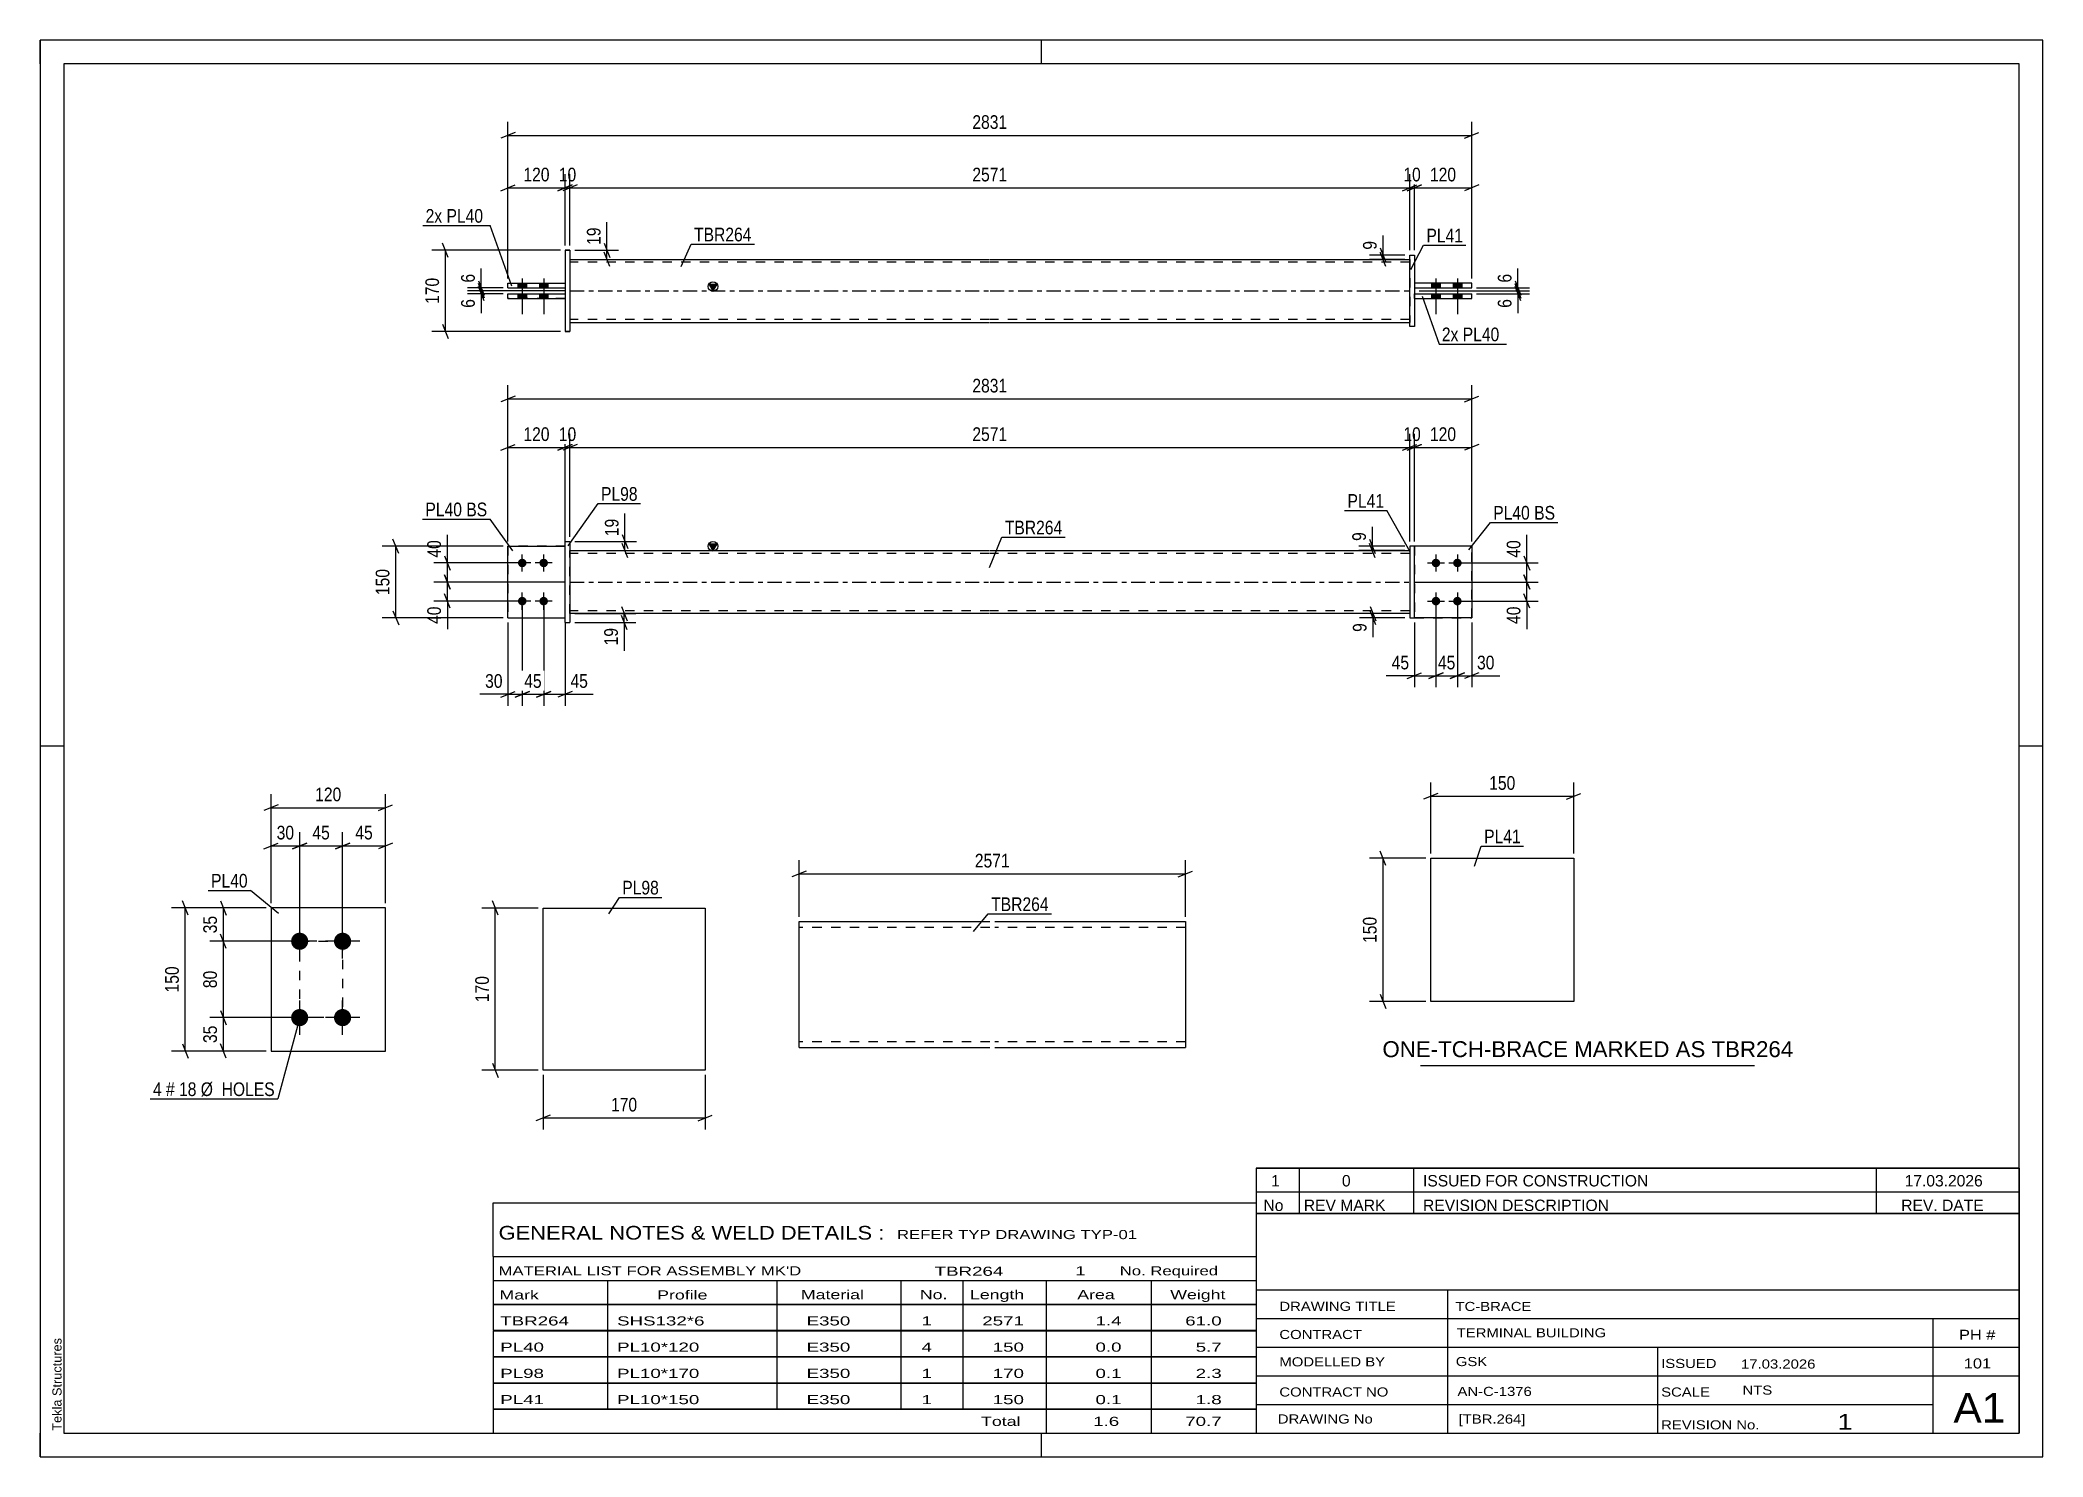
# Model space of a CAD drawing. Header units: millimetres. Extents: x 0 to 420, y 0 to 297.
import ezdxf

# ---------------------------------------------------------------- set-up
doc = ezdxf.new("R2010")
doc.units = ezdxf.units.MM
doc.linetypes.add('DXK_LINE_DOT2', pattern=[3.9198, 1.9599, -1.9599])
doc.linetypes.add('DXK_LINE_DOT3', pattern=[5.9187, 2.979, -0.9799, 0.9799, -0.9799])
doc.styles.add('Arial', font='ARIAL.TTF', dxfattribs={"height": 0.2})
doc.styles.add('Arial Narrow', font='ARIALN.TTF', dxfattribs={"height": 0.2})

# ---------------------------------------------------------------- blocks, each defined once
blk = doc.blocks.new('Unknown-581592206-1127')
at = {"color": 5, "linetype": 'Continuous'}
for p, q in [((420, 297), (0, 297)), ((0, 297), (0, 0)), ((0, 292), (0, 297)), ((210, 292), (210, 297)), ((420, 0), (420, 297)), ((415, 292), (5, 292)), ((5, 292), (5, 5)), ((415, 5), (415, 292)), ((5, 149), (0, 149)), ((420, 149), (415, 149)), ((0, 0), (0, 5)), ((5, 5), (415, 5)), ((210, 0), (210, 5)), ((0, 0), (420, 0))]:
    blk.add_line(p, q, dxfattribs=at)
at = {"color": 174, "linetype": 'Continuous', "style": 'Arial'}
blk.add_text('Tekla Structures', height=1.9102, rotation=90, dxfattribs=at).set_placement((4.5, 5.5))
blk = doc.blocks.new('Part-581592206-2850 - 2849')
at = {"color": 2, "linetype": 'Continuous'}
for p, q in [((291.62, 95.49), (291.62, 125.49)), ((291.62, 125.49), (321.62, 125.49)), ((321.62, 125.49), (321.62, 95.49)), ((321.62, 95.49), (291.62, 95.49))]:
    blk.add_line(p, q, dxfattribs=at)
blk = doc.blocks.new('Part-581592206-1367 - 1364')
at = {"color": 2, "linetype": 'Continuous'}
for p, q in [((288.21, 190.89), (287.21, 190.89)), ((287.21, 190.89), (287.21, 175.89)), ((288.21, 175.89), (288.21, 190.89)), ((287.21, 175.89), (288.21, 175.89))]:
    blk.add_line(p, q, dxfattribs=at)
blk = doc.blocks.new('Part-581592206-1420 - 1364')
at = {"color": 7, "linetype": 'DXK_LINE_DOT2'}
for p, q in [((110.11, 190.89), (98.11, 190.89)), ((98.11, 190.89), (98.11, 175.89)), ((110.11, 175.89), (110.11, 190.89)), ((98.11, 175.89), (110.11, 175.89))]:
    blk.add_line(p, q, dxfattribs=at)
blk = doc.blocks.new('Bolt-581592206-1378 - 1364')
at = {"linetype": 'Continuous'}
for points in [[(101.11, 186.49, -1), (101.11, 188.29, -1)], [(105.61, 186.49, -1), (105.61, 188.29, -1)], [(101.11, 178.49, -1), (101.11, 180.29, -1)], [(105.61, 178.49, -1), (105.61, 180.29, -1)]]:
    blk.add_hatch(color=1, dxfattribs=at).paths.add_polyline_path(points)
at = {"color": 1, "linetype": 'Continuous'}
for p, q in [((101.11, 185.59), (101.11, 189.19)), ((105.61, 185.59), (105.61, 189.19)), ((102.91, 187.39), (99.31, 187.39)), ((107.41, 187.39), (103.81, 187.39)), ((101.11, 177.59), (101.11, 181.19)), ((105.61, 177.59), (105.61, 181.19)), ((102.91, 179.39), (99.31, 179.39)), ((107.41, 179.39), (103.81, 179.39))]:
    blk.add_line(p, q, dxfattribs=at)
blk = doc.blocks.new('Bolt-581592206-1379 - 1364')
at = {"linetype": 'Continuous'}
for points in [[(292.71, 188.29, -1), (292.71, 186.49, -1)], [(297.21, 188.29, -1), (297.21, 186.49, -1)], [(292.71, 180.29, -1), (292.71, 178.49, -1)], [(297.21, 180.29, -1), (297.21, 178.49, -1)]]:
    blk.add_hatch(color=1, dxfattribs=at).paths.add_polyline_path(points)
at = {"color": 1, "linetype": 'Continuous'}
for p, q in [((292.71, 189.19), (292.71, 185.59)), ((297.21, 189.19), (297.21, 185.59)), ((290.91, 187.39), (294.51, 187.39)), ((295.41, 187.39), (299.01, 187.39)), ((292.71, 181.19), (292.71, 177.59)), ((297.21, 181.19), (297.21, 177.59)), ((290.91, 179.39), (294.51, 179.39)), ((295.41, 179.39), (299.01, 179.39))]:
    blk.add_line(p, q, dxfattribs=at)
blk = doc.blocks.new('Part-581592206-1405 - 1364')
at = {"color": 2, "linetype": 'Continuous'}
for p, q in [((110.11, 191.89), (111.11, 191.89)), ((110.11, 174.89), (110.11, 191.89)), ((111.11, 191.89), (111.11, 191.89)), ((111.11, 191.89), (111.11, 174.89)), ((110.11, 174.89), (111.11, 174.89))]:
    blk.add_line(p, q, dxfattribs=at)
at = {"color": 7, "linetype": 'DXK_LINE_DOT2'}
for p, q in [((110.11, 191.89), (111.11, 191.89)), ((110.11, 174.89), (111.11, 174.89))]:
    blk.add_line(p, q, dxfattribs=at)
blk = doc.blocks.new('Part-581592206-1425 - 1364')
at = {"color": 2, "linetype": 'Continuous'}
for p, q in [((98.11, 175.89), (98.11, 190.89)), ((98.11, 190.89), (110.11, 190.89)), ((98.11, 175.89), (110.11, 175.89))]:
    blk.add_line(p, q, dxfattribs=at)
at = {"color": 7, "linetype": 'DXK_LINE_DOT2'}
blk.add_line((110.11, 175.89), (110.11, 190.89), dxfattribs=at)
blk = doc.blocks.new('Part-581592206-1440 - 1364')
at = {"linetype": 'Continuous'}
blk.add_hatch(color=2, dxfattribs=at).paths.add_polyline_path([(141.11, 189.99), (140.31, 191.39), (141.91, 191.39)])
at = {"color": 2, "linetype": 'Continuous'}
for p, q in [((111.11, 189.99), (199.11, 189.99)), ((141.11, 189.99), (140.31, 191.39)), ((140.31, 191.39), (141.91, 191.39)), ((141.91, 191.39), (141.11, 189.99)), ((199.21, 189.99), (287.21, 189.99)), ((199.11, 176.79), (111.11, 176.79)), ((287.21, 176.79), (199.21, 176.79))]:
    blk.add_line(p, q, dxfattribs=at)
at = {"color": 7, "linetype": 'DXK_LINE_DOT2'}
for p, q in [((111.11, 176.79), (111.11, 189.99)), ((199.11, 189.39), (111.11, 189.39)), ((287.21, 189.39), (199.21, 189.39)), ((287.21, 189.99), (287.21, 176.79)), ((199.11, 177.39), (111.11, 177.39)), ((287.21, 177.39), (199.21, 177.39))]:
    blk.add_line(p, q, dxfattribs=at)
at = {"color": 7, "linetype": 'DXK_LINE_DOT3'}
for p, q in [((111.11, 183.39), (199.11, 183.39)), ((199.21, 183.39), (287.21, 183.39))]:
    blk.add_line(p, q, dxfattribs=at)
at = {"color": 2, "linetype": 'Continuous'}
blk.add_circle((141.11, 190.89), 1, dxfattribs=at)
blk = doc.blocks.new('Part-581592206-1445 - 1364')
at = {"color": 2, "linetype": 'Continuous'}
for p, q in [((300.21, 190.89), (288.21, 190.89)), ((300.21, 190.89), (300.21, 175.89)), ((300.21, 175.89), (288.21, 175.89))]:
    blk.add_line(p, q, dxfattribs=at)
at = {"color": 7, "linetype": 'DXK_LINE_DOT2'}
blk.add_line((288.21, 190.89), (288.21, 175.89), dxfattribs=at)
blk = doc.blocks.new('Part-581592206-1450 - 1364')
at = {"color": 7, "linetype": 'DXK_LINE_DOT2'}
for p, q in [((300.21, 190.89), (288.21, 190.89)), ((288.21, 190.89), (288.21, 175.89)), ((300.21, 175.89), (300.21, 190.89)), ((288.21, 175.89), (300.21, 175.89))]:
    blk.add_line(p, q, dxfattribs=at)
blk = doc.blocks.new('Part-581592206-1793 - 1767')
at = {"color": 2, "linetype": 'Continuous'}
for p, q in [((98.11, 242.83), (98.11, 243.84)), ((98.11, 243.83), (110.11, 243.83)), ((98.11, 242.84), (98.11, 242.83)), ((98.11, 242.83), (110.11, 242.83))]:
    blk.add_line(p, q, dxfattribs=at)
at = {"color": 7, "linetype": 'DXK_LINE_DOT2'}
for p, q in [((98.11, 243.84), (110.11, 243.84)), ((110.11, 243.84), (110.11, 242.83)), ((110.11, 242.84), (98.11, 242.84))]:
    blk.add_line(p, q, dxfattribs=at)
blk = doc.blocks.new('Part-581592206-1778 - 1767')
at = {"color": 2, "linetype": 'Continuous'}
for p, q in [((288.21, 242.83), (288.21, 243.83)), ((288.21, 243.83), (300.21, 243.83)), ((300.21, 242.83), (300.21, 243.83)), ((288.21, 242.83), (300.21, 242.83))]:
    blk.add_line(p, q, dxfattribs=at)
blk = doc.blocks.new('Part-581592206-1798 - 1767')
at = {"color": 2, "linetype": 'Continuous'}
for p, q in [((98.11, 245.03), (98.11, 246.04)), ((98.11, 246.03), (110.11, 246.03)), ((98.11, 245.04), (98.11, 245.03)), ((98.11, 245.03), (110.11, 245.03))]:
    blk.add_line(p, q, dxfattribs=at)
at = {"color": 7, "linetype": 'DXK_LINE_DOT2'}
for p, q in [((98.11, 246.04), (110.11, 246.04)), ((98.11, 246.04), (98.11, 246.03)), ((98.11, 245.04), (110.11, 245.04)), ((110.11, 246.04), (110.11, 245.03))]:
    blk.add_line(p, q, dxfattribs=at)
blk = doc.blocks.new('Part-581592206-1773 - 1767')
at = {"linetype": 'Continuous'}
blk.add_hatch(color=2, dxfattribs=at).paths.add_polyline_path([(141.11, 244.43), (140.31, 245.83), (141.91, 245.83)])
at = {"color": 2, "linetype": 'Continuous'}
for p, q in [((111.11, 251.03), (199.11, 251.03)), ((199.21, 251.03), (287.21, 251.03)), ((141.11, 244.43), (140.31, 245.83)), ((140.31, 245.83), (141.91, 245.83)), ((141.91, 245.83), (141.11, 244.43)), ((111.11, 237.83), (199.11, 237.83)), ((199.21, 237.83), (287.21, 237.83))]:
    blk.add_line(p, q, dxfattribs=at)
at = {"color": 7, "linetype": 'DXK_LINE_DOT2'}
for p, q in [((111.11, 251.03), (111.11, 237.83)), ((199.11, 250.43), (111.11, 250.43)), ((287.21, 250.43), (199.21, 250.43)), ((287.21, 251.03), (287.21, 237.83)), ((199.11, 238.43), (111.11, 238.43)), ((287.21, 238.43), (199.21, 238.43))]:
    blk.add_line(p, q, dxfattribs=at)
at = {"color": 7, "linetype": 'DXK_LINE_DOT3'}
for p, q in [((111.11, 244.43), (199.11, 244.43)), ((199.21, 244.43), (287.21, 244.43))]:
    blk.add_line(p, q, dxfattribs=at)
at = {"color": 2, "linetype": 'Continuous'}
blk.add_circle((141.11, 245.33), 1, dxfattribs=at)
blk = doc.blocks.new('Part-581592206-1783 - 1767')
at = {"color": 2, "linetype": 'Continuous'}
for p, q in [((300.21, 246.03), (288.21, 246.03)), ((288.21, 246.03), (288.21, 245.03)), ((288.21, 245.03), (300.21, 245.03)), ((300.21, 245.03), (300.21, 246.03))]:
    blk.add_line(p, q, dxfattribs=at)
blk = doc.blocks.new('Part-581592206-1799 - 1767')
at = {"color": 2, "linetype": 'Continuous'}
for p, q in [((110.11, 252.94), (110.11, 235.93)), ((110.11, 252.93), (111.11, 252.93)), ((111.11, 252.94), (111.11, 252.93)), ((111.11, 252.93), (111.11, 235.93)), ((110.11, 235.93), (110.11, 235.94)), ((111.11, 235.93), (110.11, 235.93))]:
    blk.add_line(p, q, dxfattribs=at)
at = {"color": 7, "linetype": 'DXK_LINE_DOT2'}
for p, q in [((111.11, 252.94), (110.11, 252.94)), ((111.11, 252.93), (111.11, 252.94)), ((110.11, 235.94), (111.11, 235.94))]:
    blk.add_line(p, q, dxfattribs=at)
blk = doc.blocks.new('Part-581592206-1788 - 1767')
at = {"color": 2, "linetype": 'Continuous'}
for p, q in [((287.21, 236.93), (287.21, 251.93)), ((287.21, 251.93), (288.21, 251.93)), ((288.21, 251.93), (288.21, 236.93)), ((288.21, 236.93), (287.21, 236.93))]:
    blk.add_line(p, q, dxfattribs=at)
blk = doc.blocks.new('Bolt-581592206-1800 - 1767')
at = {"linetype": 'Continuous'}
for points in [[(293.61, 246.03), (291.81, 246.03), (291.81, 245.03), (293.61, 245.03)], [(293.61, 246.03), (291.81, 246.03), (291.81, 245.03), (293.61, 245.03)], [(293.61, 243.83), (291.81, 243.83), (291.81, 242.83), (293.61, 242.83)], [(293.61, 243.83), (291.81, 243.83), (291.81, 242.83), (293.61, 242.83)], [(298.11, 246.03), (296.31, 246.03), (296.31, 245.03), (298.11, 245.03)], [(298.11, 246.03), (296.31, 246.03), (296.31, 245.03), (298.11, 245.03)], [(298.11, 243.83), (296.31, 243.83), (296.31, 242.83), (298.11, 242.83)], [(298.11, 243.83), (296.31, 243.83), (296.31, 242.83), (298.11, 242.83)]]:
    blk.add_hatch(color=1, dxfattribs=at).paths.add_polyline_path(points)
at = {"color": 1, "linetype": 'Continuous'}
for p, q in [((291.81, 246.03), (291.81, 245.03)), ((291.81, 246.03), (291.81, 245.03)), ((291.81, 243.83), (291.81, 242.83)), ((291.81, 243.83), (291.81, 242.83)), ((292.71, 247.03), (292.71, 239.53)), ((292.71, 247.03), (292.71, 239.53)), ((293.61, 246.03), (293.61, 245.03)), ((293.61, 246.03), (293.61, 245.03)), ((293.61, 243.83), (293.61, 242.83)), ((293.61, 243.83), (293.61, 242.83)), ((296.31, 246.03), (296.31, 245.03)), ((296.31, 246.03), (296.31, 245.03)), ((296.31, 243.83), (296.31, 242.83)), ((296.31, 243.83), (296.31, 242.83)), ((297.21, 247.03), (297.21, 239.53)), ((297.21, 247.03), (297.21, 239.53)), ((298.11, 246.03), (298.11, 245.03)), ((298.11, 246.03), (298.11, 245.03)), ((298.11, 243.83), (298.11, 242.83)), ((298.11, 243.83), (298.11, 242.83))]:
    blk.add_line(p, q, dxfattribs=at)
blk = doc.blocks.new('Bolt-581592206-1801 - 1767')
at = {"linetype": 'Continuous'}
for points in [[(100.21, 245.03), (102.01, 245.03), (102.01, 246.03), (100.21, 246.03)], [(100.21, 245.03), (102.01, 245.03), (102.01, 246.03), (100.21, 246.03)], [(100.21, 242.83), (102.01, 242.83), (102.01, 243.83), (100.21, 243.83)], [(100.21, 242.83), (102.01, 242.83), (102.01, 243.83), (100.21, 243.83)], [(104.71, 245.03), (106.51, 245.03), (106.51, 246.03), (104.71, 246.03)], [(104.71, 245.03), (106.51, 245.03), (106.51, 246.03), (104.71, 246.03)], [(104.71, 242.83), (106.51, 242.83), (106.51, 243.83), (104.71, 243.83)], [(104.71, 242.83), (106.51, 242.83), (106.51, 243.83), (104.71, 243.83)]]:
    blk.add_hatch(color=1, dxfattribs=at).paths.add_polyline_path(points)
at = {"color": 1, "linetype": 'Continuous'}
for p, q in [((100.21, 246.03), (100.21, 245.03)), ((100.21, 246.03), (100.21, 245.03)), ((100.21, 243.83), (100.21, 242.83)), ((100.21, 243.83), (100.21, 242.83)), ((101.11, 247.03), (101.11, 239.53)), ((101.11, 247.03), (101.11, 239.53)), ((102.01, 246.03), (102.01, 245.03)), ((102.01, 246.03), (102.01, 245.03)), ((102.01, 243.83), (102.01, 242.83)), ((102.01, 243.83), (102.01, 242.83)), ((104.71, 246.03), (104.71, 245.03)), ((104.71, 246.03), (104.71, 245.03)), ((104.71, 243.83), (104.71, 242.83)), ((104.71, 243.83), (104.71, 242.83)), ((105.61, 247.03), (105.61, 239.53)), ((105.61, 247.03), (105.61, 239.53)), ((106.51, 246.03), (106.51, 245.03)), ((106.51, 246.03), (106.51, 245.03)), ((106.51, 243.83), (106.51, 242.83)), ((106.51, 243.83), (106.51, 242.83))]:
    blk.add_line(p, q, dxfattribs=at)
blk = doc.blocks.new('Bolt-581592206-2103 - 2040')
at = {"linetype": 'Continuous'}
for points in [[(54.44, 106.29, -1), (54.44, 109.89, -1)], [(63.44, 106.29, -1), (63.44, 109.89, -1)], [(54.44, 90.29, -1), (54.44, 93.89, -1)], [(63.44, 90.29, -1), (63.44, 93.89, -1)]]:
    blk.add_hatch(color=1, dxfattribs=at).paths.add_polyline_path(points)
at = {"color": 1, "linetype": 'Continuous'}
for p, q in [((54.44, 104.49), (54.44, 111.69)), ((63.44, 104.49), (63.44, 111.69)), ((58.04, 108.09), (50.84, 108.09)), ((67.04, 108.09), (59.84, 108.09)), ((54.44, 88.49), (54.44, 95.69)), ((63.44, 88.49), (63.44, 95.69)), ((58.04, 92.09), (50.84, 92.09)), ((67.04, 92.09), (59.84, 92.09))]:
    blk.add_line(p, q, dxfattribs=at)
blk = doc.blocks.new('Part-581592206-2108 - 2040')
at = {"color": 2, "linetype": 'Continuous'}
for p, q in [((72.44, 115.09), (48.44, 115.09)), ((48.44, 115.09), (48.44, 85.09)), ((72.44, 85.09), (72.44, 115.09)), ((48.44, 85.09), (72.44, 85.09))]:
    blk.add_line(p, q, dxfattribs=at)
blk = doc.blocks.new('Part-581592206-2231 - 2225')
at = {"color": 2, "linetype": 'Continuous'}
for p, q in [((105.47, 115.06), (139.47, 115.06)), ((105.47, 81.06), (105.47, 115.06)), ((139.47, 115.06), (139.47, 81.06)), ((139.47, 81.06), (105.47, 81.06))]:
    blk.add_line(p, q, dxfattribs=at)
blk = doc.blocks.new('Part-581592206-2256 - 2248')
at = {"color": 2, "linetype": 'Continuous'}
for p, q in [((159.18, 88.21), (159.18, 112.21)), ((159.18, 112.21), (199.18, 112.21)), ((200.18, 112.21), (240.18, 112.21)), ((240.18, 112.21), (240.18, 85.81)), ((159.18, 86.52), (159.18, 88.21)), ((159.18, 86), (159.18, 86.52)), ((159.18, 85.81), (159.18, 86)), ((159.18, 85.81), (199.18, 85.81)), ((200.18, 85.81), (240.18, 85.81))]:
    blk.add_line(p, q, dxfattribs=at)
at = {"color": 7, "linetype": 'DXK_LINE_DOT2'}
for p, q in [((199.18, 111.01), (159.18, 111.01)), ((240.18, 111.01), (200.18, 111.01)), ((159.18, 87.29), (159.18, 88.21)), ((159.18, 86.52), (159.18, 87.75)), ((159.18, 87.01), (159.18, 87.1)), ((159.18, 87.01), (159.18, 87.1)), ((199.18, 87.01), (159.18, 87.01)), ((240.18, 87.01), (200.18, 87.01)), ((240.18, 87.01), (240.18, 87.1))]:
    blk.add_line(p, q, dxfattribs=at)
blk = doc.blocks.new('Rectangle-581592206-2210 - 2040')
at = {"color": 1, "linetype": 'DXK_LINE_DOT2'}
blk.add_lwpolyline([(54.44, 108.09), (63.44, 108.09), (63.44, 92.09), (54.44, 92.09), (54.44, 108.09)], close=True, dxfattribs=at)
blk = doc.blocks.new('StraightDimension-581592206-2858 - 2849')
at = {"color": 7, "linetype": 'Continuous'}
for p, q in [((293.12, 139.09), (290.12, 137.89)), ((291.62, 126.49), (291.62, 141.34)), ((320.12, 137.89), (323.12, 139.09)), ((321.62, 126.49), (321.62, 141.34)), ((291.62, 138.49), (321.62, 138.49))]:
    blk.add_line(p, q, dxfattribs=at)
at = {"color": 0}
blk.add_wipeout([(309.96, 139.24), (309.96, 143.44), (303.28, 143.44), (303.28, 139.24)], dxfattribs=at)
at = {"color": 3, "style": 'Arial Narrow'}
blk.add_text('150', height=2.863, dxfattribs=at).set_placement((303.88, 139.84))
blk = doc.blocks.new('StraightDimension-581592206-2936 - 2849')
at = {"color": 7, "linetype": 'Continuous'}
for p, q in [((282.22, 123.99), (281.02, 126.99)), ((290.62, 125.49), (278.77, 125.49)), ((281.62, 95.49), (281.62, 125.49)), ((281.02, 96.99), (282.22, 93.99)), ((290.62, 95.49), (278.77, 95.49))]:
    blk.add_line(p, q, dxfattribs=at)
at = {"color": 0}
blk.add_wipeout([(280.87, 113.83), (276.67, 113.83), (276.67, 107.14), (280.87, 107.14)], dxfattribs=at)
at = {"color": 3, "style": 'Arial Narrow'}
blk.add_text('150', height=2.863, rotation=90.0002, dxfattribs=at).set_placement((280.27, 107.74))
blk = doc.blocks.new('StraightDimension-581592206-1609 - 1364')
at = {"color": 7, "linetype": 'Continuous'}
for p, q in [((84.81, 184.89), (86.01, 181.89)), ((110.11, 183.39), (82.56, 183.39)), ((86.01, 177.89), (84.81, 180.89)), ((85.41, 179.39), (85.41, 183.39)), ((100.11, 179.39), (82.56, 179.39))]:
    blk.add_line(p, q, dxfattribs=at)
at = {"color": 0}
blk.add_wipeout([(84.66, 178.86), (80.46, 178.86), (80.46, 174.01), (84.66, 174.01)], dxfattribs=at)
at = {"color": 7, "linetype": 'Continuous'}
blk.add_line((85.41, 179.39), (85.41, 173.48), dxfattribs=at)
blk.add_line((85.41, 179.39), (85.41, 173.48), dxfattribs=at)
at = {"color": 3, "style": 'Arial Narrow'}
blk.add_text('40', height=2.863, rotation=90.0002, dxfattribs=at).set_placement((84.06, 174.61))
blk = doc.blocks.new('StraightDimension-581592206-1665 - 1364')
at = {"color": 7, "linetype": 'Continuous'}
for p, q in [((292.71, 178.39), (292.71, 161.34)), ((297.21, 178.39), (297.21, 161.34)), ((291.21, 163.14), (294.21, 164.34)), ((298.71, 164.34), (295.71, 163.14)), ((292.71, 163.74), (297.21, 163.74))]:
    blk.add_line(p, q, dxfattribs=at)
at = {"color": 0}
blk.add_wipeout([(297.38, 164.49), (297.38, 168.69), (292.53, 168.69), (292.53, 164.49)], dxfattribs=at)
at = {"color": 3, "style": 'Arial Narrow'}
blk.add_text('45', height=2.863, dxfattribs=at).set_placement((293.13, 165.09))
blk = doc.blocks.new('StraightDimension-581592206-1505 - 1364')
at = {"color": 7, "linetype": 'Continuous'}
for p, q in [((287.21, 191.89), (287.21, 214.46)), ((288.21, 191.89), (288.21, 214.46)), ((285.71, 211.01), (288.71, 212.21)), ((289.71, 212.21), (286.71, 211.01)), ((287.21, 211.61), (288.21, 211.61))]:
    blk.add_line(p, q, dxfattribs=at)
at = {"color": 0}
blk.add_wipeout([(290.13, 212.36), (290.13, 216.56), (285.28, 216.56), (285.28, 212.36)], dxfattribs=at)
at = {"color": 3, "style": 'Arial Narrow'}
blk.add_text('10', height=2.863, dxfattribs=at).set_placement((285.88, 212.96))
blk = doc.blocks.new('StraightDimension-581592206-1703 - 1364')
at = {"color": 7, "linetype": 'Continuous'}
for p, q in [((298.21, 187.39), (314.17, 187.39)), ((311.17, 188.89), (312.37, 185.89)), ((312.37, 181.89), (311.17, 184.89)), ((311.77, 183.39), (311.77, 187.39)), ((288.21, 183.39), (314.17, 183.39))]:
    blk.add_line(p, q, dxfattribs=at)
at = {"color": 0}
blk.add_wipeout([(311.02, 192.77), (306.82, 192.77), (306.82, 187.91), (311.02, 187.91)], dxfattribs=at)
at = {"color": 7, "linetype": 'Continuous'}
blk.add_line((311.77, 187.39), (311.77, 193.29), dxfattribs=at)
blk.add_line((311.77, 187.39), (311.77, 193.29), dxfattribs=at)
at = {"color": 3, "style": 'Arial Narrow'}
blk.add_text('40', height=2.863, rotation=90.0002, dxfattribs=at).set_placement((310.42, 188.51))
blk = doc.blocks.new('StraightDimension-581592206-1600 - 1364')
at = {"color": 7, "linetype": 'Continuous'}
for p, q in [((122.06, 193.39), (123.26, 190.39)), ((112.11, 191.89), (125.06, 191.89)), ((112.11, 189.99), (125.06, 189.99)), ((123.26, 188.49), (122.06, 191.49)), ((122.66, 189.99), (122.66, 191.89))]:
    blk.add_line(p, q, dxfattribs=at)
at = {"color": 0}
blk.add_wipeout([(121.91, 197.27), (117.71, 197.27), (117.71, 192.41), (121.91, 192.41)], dxfattribs=at)
at = {"color": 7, "linetype": 'Continuous'}
blk.add_line((122.66, 191.89), (122.66, 197.79), dxfattribs=at)
blk.add_line((122.66, 191.89), (122.66, 197.79), dxfattribs=at)
at = {"color": 3, "style": 'Arial Narrow'}
blk.add_text('19', height=2.863, rotation=90.0002, dxfattribs=at).set_placement((121.31, 193.01))
blk = doc.blocks.new('StraightDimension-581592206-1649 - 1364')
at = {"color": 7, "linetype": 'Continuous'}
for p, q in [((292.71, 178.39), (292.71, 161.34)), ((288.21, 174.89), (288.21, 161.34)), ((286.71, 163.14), (289.71, 164.34)), ((294.21, 164.34), (291.21, 163.14)), ((288.21, 163.74), (292.71, 163.74))]:
    blk.add_line(p, q, dxfattribs=at)
at = {"color": 0}
blk.add_wipeout([(287.68, 164.49), (287.68, 168.69), (282.83, 168.69), (282.83, 164.49)], dxfattribs=at)
at = {"color": 7, "linetype": 'Continuous'}
blk.add_line((288.21, 163.74), (282.3, 163.74), dxfattribs=at)
blk.add_line((288.21, 163.74), (282.3, 163.74), dxfattribs=at)
at = {"color": 3, "style": 'Arial Narrow'}
blk.add_text('45', height=2.863, dxfattribs=at).set_placement((283.43, 165.09))
blk = doc.blocks.new('StraightDimension-581592206-1560 - 1364')
at = {"color": 7, "linetype": 'Continuous'}
for p, q in [((101.11, 178.39), (101.11, 157.47)), ((98.11, 174.89), (98.11, 157.47)), ((96.61, 159.27), (99.61, 160.47)), ((98.11, 159.87), (101.11, 159.87)), ((102.61, 160.47), (99.61, 159.27))]:
    blk.add_line(p, q, dxfattribs=at)
at = {"color": 0}
blk.add_wipeout([(97.58, 160.62), (97.58, 164.82), (92.73, 164.82), (92.73, 160.62)], dxfattribs=at)
at = {"color": 7, "linetype": 'Continuous'}
blk.add_line((98.11, 159.87), (92.2, 159.87), dxfattribs=at)
blk.add_line((98.11, 159.87), (92.2, 159.87), dxfattribs=at)
at = {"color": 3, "style": 'Arial Narrow'}
blk.add_text('30', height=2.863, dxfattribs=at).set_placement((93.33, 161.22))
blk = doc.blocks.new('StraightDimension-581592206-1640 - 1364')
at = {"color": 7, "linetype": 'Continuous'}
for p, q in [((286.21, 176.79), (276.65, 176.79)), ((278.9, 178.29), (280.1, 175.29)), ((280.1, 174.39), (278.9, 177.39)), ((279.5, 175.89), (279.5, 176.79)), ((286.21, 175.89), (276.65, 175.89))]:
    blk.add_line(p, q, dxfattribs=at)
at = {"color": 0}
blk.add_wipeout([(278.75, 175.36), (274.55, 175.36), (274.55, 172.34), (278.75, 172.34)], dxfattribs=at)
at = {"color": 7, "linetype": 'Continuous'}
blk.add_line((279.5, 175.89), (279.5, 171.81), dxfattribs=at)
blk.add_line((279.5, 175.89), (279.5, 171.81), dxfattribs=at)
at = {"color": 3, "style": 'Arial Narrow'}
blk.add_text('9', height=2.86, rotation=90.0002, dxfattribs=at).set_placement((278.15, 172.94))
blk = doc.blocks.new('StraightDimension-581592206-1452 - 1364')
at = {"color": 7, "linetype": 'Continuous'}
for p, q in [((98.11, 191.89), (98.11, 214.46)), ((110.11, 191.89), (110.11, 214.46)), ((96.61, 211.01), (99.61, 212.21)), ((98.11, 211.61), (110.11, 211.61)), ((111.61, 212.21), (108.61, 211.01))]:
    blk.add_line(p, q, dxfattribs=at)
at = {"color": 0}
blk.add_wipeout([(107.45, 212.36), (107.45, 216.56), (100.76, 216.56), (100.76, 212.36)], dxfattribs=at)
at = {"color": 3, "style": 'Arial Narrow'}
blk.add_text('120', height=2.863, dxfattribs=at).set_placement((101.36, 212.96))
blk = doc.blocks.new('StraightDimension-581592206-1730 - 1364')
at = {"color": 7, "linetype": 'Continuous'}
for p, q in [((286.21, 190.89), (276.53, 190.89)), ((286.21, 189.99), (276.53, 189.99)), ((278.78, 192.39), (279.98, 189.39)), ((279.98, 188.49), (278.78, 191.49)), ((279.38, 189.99), (279.38, 190.89))]:
    blk.add_line(p, q, dxfattribs=at)
at = {"color": 0}
blk.add_wipeout([(278.63, 194.44), (274.43, 194.44), (274.43, 191.41), (278.63, 191.41)], dxfattribs=at)
at = {"color": 7, "linetype": 'Continuous'}
blk.add_line((279.38, 190.89), (279.38, 194.97), dxfattribs=at)
blk.add_line((279.38, 190.89), (279.38, 194.97), dxfattribs=at)
at = {"color": 3, "style": 'Arial Narrow'}
blk.add_text('9', height=2.86, rotation=90.0002, dxfattribs=at).set_placement((278.03, 192.01))
blk = doc.blocks.new('StraightDimension-581592206-1479 - 1364')
at = {"color": 7, "linetype": 'Continuous'}
for p, q in [((110.11, 191.89), (110.11, 214.46)), ((111.11, 192.89), (111.11, 214.46)), ((108.61, 211.01), (111.61, 212.21)), ((112.61, 212.21), (109.61, 211.01)), ((110.11, 211.61), (111.11, 211.61))]:
    blk.add_line(p, q, dxfattribs=at)
at = {"color": 0}
blk.add_wipeout([(113.03, 212.36), (113.03, 216.56), (108.18, 216.56), (108.18, 212.36)], dxfattribs=at)
at = {"color": 3, "style": 'Arial Narrow'}
blk.add_text('10', height=2.863, dxfattribs=at).set_placement((108.78, 212.96))
blk = doc.blocks.new('StraightDimension-581592206-1577 - 1364')
at = {"color": 7, "linetype": 'Continuous'}
for p, q in [((105.61, 178.39), (105.61, 157.47)), ((110.11, 174.89), (110.11, 157.47)), ((104.11, 159.27), (107.11, 160.47)), ((105.61, 159.87), (110.11, 159.87)), ((111.61, 160.47), (108.61, 159.27))]:
    blk.add_line(p, q, dxfattribs=at)
at = {"color": 0}
blk.add_wipeout([(115.49, 160.62), (115.49, 164.82), (110.63, 164.82), (110.63, 160.62)], dxfattribs=at)
at = {"color": 7, "linetype": 'Continuous'}
blk.add_line((110.11, 159.87), (116.01, 159.87), dxfattribs=at)
blk.add_line((110.11, 159.87), (116.01, 159.87), dxfattribs=at)
at = {"color": 3, "style": 'Arial Narrow'}
blk.add_text('45', height=2.863, dxfattribs=at).set_placement((111.23, 161.22))
blk = doc.blocks.new('StraightDimension-581592206-1496 - 1364')
at = {"color": 7, "linetype": 'Continuous'}
for p, q in [((111.11, 192.89), (111.11, 214.46)), ((287.21, 191.89), (287.21, 214.46)), ((112.61, 212.21), (109.61, 211.01)), ((111.11, 211.61), (287.21, 211.61)), ((285.71, 211.01), (288.71, 212.21))]:
    blk.add_line(p, q, dxfattribs=at)
at = {"color": 0}
blk.add_wipeout([(203.41, 212.36), (203.41, 216.56), (194.9, 216.56), (194.9, 212.36)], dxfattribs=at)
at = {"color": 3, "style": 'Arial Narrow'}
blk.add_text('2571', height=2.863, dxfattribs=at).set_placement((195.5, 212.96))
blk = doc.blocks.new('StraightDimension-581592206-1523 - 1364')
at = {"color": 7, "linetype": 'Continuous'}
for p, q in [((288.21, 191.89), (288.21, 214.46)), ((300.21, 191.89), (300.21, 214.46)), ((286.71, 211.01), (289.71, 212.21)), ((288.21, 211.61), (300.21, 211.61)), ((301.71, 212.21), (298.71, 211.01))]:
    blk.add_line(p, q, dxfattribs=at)
at = {"color": 0}
blk.add_wipeout([(297.55, 212.36), (297.55, 216.56), (290.86, 216.56), (290.86, 212.36)], dxfattribs=at)
at = {"color": 3, "style": 'Arial Narrow'}
blk.add_text('120', height=2.863, dxfattribs=at).set_placement((291.46, 212.96))
blk = doc.blocks.new('StraightDimension-581592206-1546 - 1364')
at = {"color": 7, "linetype": 'Continuous'}
for p, q in [((98.11, 191.89), (98.11, 224.63)), ((300.21, 191.89), (300.21, 224.63)), ((99.61, 222.38), (96.61, 221.18)), ((98.11, 221.78), (300.21, 221.78)), ((298.71, 221.18), (301.71, 222.38))]:
    blk.add_line(p, q, dxfattribs=at)
at = {"color": 0}
blk.add_wipeout([(203.41, 222.53), (203.41, 226.73), (194.9, 226.73), (194.9, 222.53)], dxfattribs=at)
at = {"color": 3, "style": 'Arial Narrow'}
blk.add_text('2831', height=2.863, dxfattribs=at).set_placement((195.5, 223.13))
blk = doc.blocks.new('StraightDimension-581592206-1570 - 1364')
at = {"color": 7, "linetype": 'Continuous'}
for p, q in [((101.11, 178.39), (101.11, 157.47)), ((105.61, 178.39), (105.61, 157.47)), ((99.61, 159.27), (102.61, 160.47)), ((101.11, 159.87), (105.61, 159.87)), ((107.11, 160.47), (104.11, 159.27))]:
    blk.add_line(p, q, dxfattribs=at)
at = {"color": 0}
blk.add_wipeout([(105.78, 160.62), (105.78, 164.82), (100.93, 164.82), (100.93, 160.62)], dxfattribs=at)
at = {"color": 3, "style": 'Arial Narrow'}
blk.add_text('45', height=2.863, dxfattribs=at).set_placement((101.53, 161.22))
blk = doc.blocks.new('StraightDimension-581592206-1591 - 1364')
at = {"color": 7, "linetype": 'Continuous'}
for p, q in [((112.11, 176.79), (124.91, 176.79)), ((121.91, 178.29), (123.11, 175.29)), ((122.51, 174.89), (122.51, 176.79)), ((112.11, 174.89), (124.91, 174.89)), ((123.11, 173.39), (121.91, 176.39))]:
    blk.add_line(p, q, dxfattribs=at)
at = {"color": 0}
blk.add_wipeout([(121.76, 174.36), (117.56, 174.36), (117.56, 169.51), (121.76, 169.51)], dxfattribs=at)
at = {"color": 7, "linetype": 'Continuous'}
blk.add_line((122.51, 174.89), (122.51, 168.98), dxfattribs=at)
blk.add_line((122.51, 174.89), (122.51, 168.98), dxfattribs=at)
at = {"color": 3, "style": 'Arial Narrow'}
blk.add_text('19', height=2.863, rotation=90.0002, dxfattribs=at).set_placement((121.16, 170.11))
blk = doc.blocks.new('StraightDimension-581592206-1626 - 1364')
at = {"color": 7, "linetype": 'Continuous'}
for p, q in [((100.11, 187.39), (82.56, 187.39)), ((84.81, 188.89), (86.01, 185.89)), ((86.01, 181.89), (84.81, 184.89)), ((85.41, 183.39), (85.41, 187.39)), ((110.11, 183.39), (82.56, 183.39))]:
    blk.add_line(p, q, dxfattribs=at)
at = {"color": 0}
blk.add_wipeout([(84.66, 192.77), (80.46, 192.77), (80.46, 187.91), (84.66, 187.91)], dxfattribs=at)
at = {"color": 7, "linetype": 'Continuous'}
blk.add_line((85.41, 187.39), (85.41, 193.29), dxfattribs=at)
blk.add_line((85.41, 187.39), (85.41, 193.29), dxfattribs=at)
at = {"color": 3, "style": 'Arial Narrow'}
blk.add_text('40', height=2.863, rotation=90.0002, dxfattribs=at).set_placement((84.06, 188.51))
blk = doc.blocks.new('StraightDimension-581592206-1675 - 1364')
at = {"color": 7, "linetype": 'Continuous'}
for p, q in [((297.21, 178.39), (297.21, 161.34)), ((300.21, 174.89), (300.21, 161.34)), ((295.71, 163.14), (298.71, 164.34)), ((301.71, 164.34), (298.71, 163.14)), ((297.21, 163.74), (300.21, 163.74))]:
    blk.add_line(p, q, dxfattribs=at)
at = {"color": 0}
blk.add_wipeout([(305.59, 164.49), (305.59, 168.69), (300.73, 168.69), (300.73, 164.49)], dxfattribs=at)
at = {"color": 7, "linetype": 'Continuous'}
blk.add_line((300.21, 163.74), (306.11, 163.74), dxfattribs=at)
blk.add_line((300.21, 163.74), (306.11, 163.74), dxfattribs=at)
at = {"color": 3, "style": 'Arial Narrow'}
blk.add_text('30', height=2.863, dxfattribs=at).set_placement((301.33, 165.09))
blk = doc.blocks.new('StraightDimension-581592206-1689 - 1364')
at = {"color": 7, "linetype": 'Continuous'}
for p, q in [((97.11, 190.89), (71.75, 190.89)), ((75.2, 189.39), (74, 192.39)), ((74.6, 175.89), (74.6, 190.89)), ((74, 177.39), (75.2, 174.39)), ((97.11, 175.89), (71.75, 175.89))]:
    blk.add_line(p, q, dxfattribs=at)
at = {"color": 0}
blk.add_wipeout([(73.85, 186.73), (69.65, 186.73), (69.65, 180.05), (73.85, 180.05)], dxfattribs=at)
at = {"color": 3, "style": 'Arial Narrow'}
blk.add_text('150', height=2.863, rotation=90.0002, dxfattribs=at).set_placement((73.25, 180.65))
blk = doc.blocks.new('StraightDimension-581592206-1716 - 1364')
at = {"color": 7, "linetype": 'Continuous'}
for p, q in [((311.17, 184.89), (312.37, 181.89)), ((288.21, 183.39), (314.17, 183.39)), ((312.37, 177.89), (311.17, 180.89)), ((311.77, 179.39), (311.77, 183.39)), ((298.21, 179.39), (314.17, 179.39))]:
    blk.add_line(p, q, dxfattribs=at)
at = {"color": 0}
blk.add_wipeout([(311.02, 178.86), (306.82, 178.86), (306.82, 174.01), (311.02, 174.01)], dxfattribs=at)
at = {"color": 7, "linetype": 'Continuous'}
blk.add_line((311.77, 179.39), (311.77, 173.48), dxfattribs=at)
blk.add_line((311.77, 179.39), (311.77, 173.48), dxfattribs=at)
at = {"color": 3, "style": 'Arial Narrow'}
blk.add_text('40', height=2.863, rotation=90.0002, dxfattribs=at).set_placement((310.42, 174.61))
blk = doc.blocks.new('StraightDimension-581592206-1890 - 1767')
at = {"color": 7, "linetype": 'Continuous'}
for p, q in [((288.21, 252.93), (288.21, 268.88)), ((300.21, 247.03), (300.21, 268.88)), ((286.71, 265.43), (289.71, 266.63)), ((288.21, 266.03), (300.21, 266.03)), ((301.71, 266.63), (298.71, 265.43))]:
    blk.add_line(p, q, dxfattribs=at)
at = {"color": 0}
blk.add_wipeout([(297.55, 266.78), (297.55, 270.98), (290.86, 270.98), (290.86, 266.78)], dxfattribs=at)
at = {"color": 3, "style": 'Arial Narrow'}
blk.add_text('120', height=2.863, dxfattribs=at).set_placement((291.46, 267.38))
blk = doc.blocks.new('StraightDimension-581592206-1851 - 1767')
at = {"color": 7, "linetype": 'Continuous'}
for p, q in [((97.11, 245.04), (89.66, 245.04)), ((110.11, 244.44), (89.66, 244.44)), ((91.91, 246.54), (93.11, 243.54)), ((93.11, 242.94), (91.91, 245.94)), ((92.51, 244.44), (92.51, 245.04))]:
    blk.add_line(p, q, dxfattribs=at)
at = {"color": 0}
blk.add_wipeout([(91.76, 248.59), (87.56, 248.59), (87.56, 245.56), (91.76, 245.56)], dxfattribs=at)
at = {"color": 7, "linetype": 'Continuous'}
blk.add_line((92.51, 245.04), (92.51, 249.11), dxfattribs=at)
blk.add_line((92.51, 245.04), (92.51, 249.11), dxfattribs=at)
at = {"color": 3, "style": 'Arial Narrow'}
blk.add_text('6', height=2.86, rotation=90.0002, dxfattribs=at).set_placement((91.16, 246.16))
blk = doc.blocks.new('StraightDimension-581592206-1930 - 1767')
at = {"color": 7, "linetype": 'Continuous'}
for p, q in [((110.11, 253.93), (110.11, 268.88)), ((111.11, 253.93), (111.11, 268.88)), ((108.61, 265.43), (111.61, 266.63)), ((112.61, 266.63), (109.61, 265.43)), ((110.11, 266.03), (111.11, 266.03))]:
    blk.add_line(p, q, dxfattribs=at)
at = {"color": 0}
blk.add_wipeout([(113.03, 266.78), (113.03, 270.98), (108.18, 270.98), (108.18, 266.78)], dxfattribs=at)
at = {"color": 3, "style": 'Arial Narrow'}
blk.add_text('10', height=2.863, dxfattribs=at).set_placement((108.78, 267.38))
blk = doc.blocks.new('StraightDimension-581592206-1805 - 1767')
at = {"color": 7, "linetype": 'Continuous'}
for p, q in [((281.03, 253.43), (282.23, 250.43)), ((282.23, 249.53), (281.03, 252.53)), ((286.21, 251.93), (278.78, 251.93)), ((286.21, 251.03), (278.78, 251.03)), ((281.63, 251.03), (281.63, 251.93))]:
    blk.add_line(p, q, dxfattribs=at)
at = {"color": 0}
blk.add_wipeout([(280.88, 255.49), (276.68, 255.49), (276.68, 252.46), (280.88, 252.46)], dxfattribs=at)
at = {"color": 7, "linetype": 'Continuous'}
blk.add_line((281.63, 251.93), (281.63, 256.01), dxfattribs=at)
blk.add_line((281.63, 251.93), (281.63, 256.01), dxfattribs=at)
at = {"color": 3, "style": 'Arial Narrow'}
blk.add_text('9', height=2.86, rotation=90.0002, dxfattribs=at).set_placement((280.28, 253.06))
blk = doc.blocks.new('StraightDimension-581592206-1816 - 1767')
at = {"color": 7, "linetype": 'Continuous'}
for p, q in [((289.21, 244.43), (312.3, 244.43)), ((301.21, 245.03), (312.3, 245.03)), ((309.3, 246.53), (310.5, 243.53)), ((310.5, 242.93), (309.3, 245.93)), ((309.9, 244.43), (309.9, 245.03))]:
    blk.add_line(p, q, dxfattribs=at)
at = {"color": 0}
blk.add_wipeout([(309.15, 248.59), (304.95, 248.59), (304.95, 245.56), (309.15, 245.56)], dxfattribs=at)
at = {"color": 7, "linetype": 'Continuous'}
blk.add_line((309.9, 245.03), (309.9, 249.11), dxfattribs=at)
blk.add_line((309.9, 245.03), (309.9, 249.11), dxfattribs=at)
at = {"color": 3, "style": 'Arial Narrow'}
blk.add_text('6', height=2.86, rotation=90.0002, dxfattribs=at).set_placement((308.55, 246.16))
blk = doc.blocks.new('StraightDimension-581592206-1825 - 1767')
at = {"color": 7, "linetype": 'Continuous'}
for p, q in [((289.21, 244.43), (312.3, 244.43)), ((301.21, 243.83), (312.3, 243.83)), ((309.3, 245.93), (310.5, 242.93)), ((310.5, 242.33), (309.3, 245.33)), ((309.9, 243.83), (309.9, 244.43))]:
    blk.add_line(p, q, dxfattribs=at)
at = {"color": 0}
blk.add_wipeout([(309.15, 243.31), (304.95, 243.31), (304.95, 240.28), (309.15, 240.28)], dxfattribs=at)
at = {"color": 7, "linetype": 'Continuous'}
blk.add_line((309.9, 243.83), (309.9, 239.76), dxfattribs=at)
blk.add_line((309.9, 243.83), (309.9, 239.76), dxfattribs=at)
at = {"color": 3, "style": 'Arial Narrow'}
blk.add_text('6', height=2.86, rotation=90.0002, dxfattribs=at).set_placement((308.55, 240.88))
blk = doc.blocks.new('StraightDimension-581592206-1835 - 1767')
at = {"color": 7, "linetype": 'Continuous'}
for p, q in [((110.11, 244.44), (89.66, 244.44)), ((97.11, 243.84), (89.66, 243.84)), ((91.91, 245.94), (93.11, 242.94)), ((93.11, 242.34), (91.91, 245.34)), ((92.51, 243.84), (92.51, 244.44))]:
    blk.add_line(p, q, dxfattribs=at)
at = {"color": 0}
blk.add_wipeout([(91.76, 243.31), (87.56, 243.31), (87.56, 240.28), (91.76, 240.28)], dxfattribs=at)
at = {"color": 7, "linetype": 'Continuous'}
blk.add_line((92.51, 243.84), (92.51, 239.76), dxfattribs=at)
blk.add_line((92.51, 243.84), (92.51, 239.76), dxfattribs=at)
at = {"color": 3, "style": 'Arial Narrow'}
blk.add_text('6', height=2.86, rotation=90.0002, dxfattribs=at).set_placement((91.16, 240.88))
blk = doc.blocks.new('StraightDimension-581592206-1868 - 1767')
at = {"color": 7, "linetype": 'Continuous'}
for p, q in [((112.11, 252.93), (121.28, 252.93)), ((118.28, 254.43), (119.48, 251.43)), ((119.48, 249.53), (118.28, 252.53)), ((118.88, 251.03), (118.88, 252.93)), ((112.11, 251.03), (121.28, 251.03))]:
    blk.add_line(p, q, dxfattribs=at)
at = {"color": 0}
blk.add_wipeout([(118.13, 258.32), (113.93, 258.32), (113.93, 253.46), (118.13, 253.46)], dxfattribs=at)
at = {"color": 7, "linetype": 'Continuous'}
blk.add_line((118.88, 252.93), (118.88, 258.84), dxfattribs=at)
blk.add_line((118.88, 252.93), (118.88, 258.84), dxfattribs=at)
at = {"color": 3, "style": 'Arial Narrow'}
blk.add_text('19', height=2.863, rotation=90.0002, dxfattribs=at).set_placement((117.53, 254.06))
blk = doc.blocks.new('StraightDimension-581592206-1879 - 1767')
at = {"color": 7, "linetype": 'Continuous'}
for p, q in [((109.11, 252.93), (82.16, 252.93)), ((85.61, 251.43), (84.41, 254.43)), ((85.01, 235.93), (85.01, 252.93)), ((109.11, 235.93), (82.16, 235.93)), ((84.41, 237.43), (85.61, 234.43))]:
    blk.add_line(p, q, dxfattribs=at)
at = {"color": 0}
blk.add_wipeout([(84.26, 247.78), (80.06, 247.78), (80.06, 241.09), (84.26, 241.09)], dxfattribs=at)
at = {"color": 3, "style": 'Arial Narrow'}
blk.add_text('170', height=2.863, rotation=90.0002, dxfattribs=at).set_placement((83.66, 241.69))
blk = doc.blocks.new('StraightDimension-581592206-1900 - 1767')
at = {"color": 7, "linetype": 'Continuous'}
for p, q in [((287.21, 252.93), (287.21, 268.88)), ((288.21, 252.93), (288.21, 268.88)), ((285.71, 265.43), (288.71, 266.63)), ((289.71, 266.63), (286.71, 265.43)), ((287.21, 266.03), (288.21, 266.03))]:
    blk.add_line(p, q, dxfattribs=at)
at = {"color": 0}
blk.add_wipeout([(290.13, 266.78), (290.13, 270.98), (285.28, 270.98), (285.28, 266.78)], dxfattribs=at)
at = {"color": 3, "style": 'Arial Narrow'}
blk.add_text('10', height=2.863, dxfattribs=at).set_placement((285.88, 267.38))
blk = doc.blocks.new('StraightDimension-581592206-1910 - 1767')
at = {"color": 7, "linetype": 'Continuous'}
for p, q in [((111.11, 253.93), (111.11, 268.88)), ((287.21, 252.93), (287.21, 268.88)), ((112.61, 266.63), (109.61, 265.43)), ((111.11, 266.03), (287.21, 266.03)), ((285.71, 265.43), (288.71, 266.63))]:
    blk.add_line(p, q, dxfattribs=at)
at = {"color": 0}
blk.add_wipeout([(203.41, 266.78), (203.41, 270.98), (194.9, 270.98), (194.9, 266.78)], dxfattribs=at)
at = {"color": 3, "style": 'Arial Narrow'}
blk.add_text('2571', height=2.863, dxfattribs=at).set_placement((195.5, 267.38))
blk = doc.blocks.new('StraightDimension-581592206-1920 - 1767')
at = {"color": 7, "linetype": 'Continuous'}
for p, q in [((98.11, 247.04), (98.11, 268.88)), ((110.11, 253.93), (110.11, 268.88)), ((96.61, 265.43), (99.61, 266.63)), ((98.11, 266.03), (110.11, 266.03)), ((111.61, 266.63), (108.61, 265.43))]:
    blk.add_line(p, q, dxfattribs=at)
at = {"color": 0}
blk.add_wipeout([(107.45, 266.78), (107.45, 270.98), (100.76, 270.98), (100.76, 266.78)], dxfattribs=at)
at = {"color": 3, "style": 'Arial Narrow'}
blk.add_text('120', height=2.863, dxfattribs=at).set_placement((101.36, 267.38))
blk = doc.blocks.new('StraightDimension-581592206-1941 - 1767')
at = {"color": 7, "linetype": 'Continuous'}
for p, q in [((99.61, 277.63), (96.61, 276.43)), ((98.11, 247.03), (98.11, 279.88)), ((298.71, 276.43), (301.71, 277.63)), ((300.21, 247.03), (300.21, 279.88)), ((98.11, 277.03), (300.21, 277.03))]:
    blk.add_line(p, q, dxfattribs=at)
at = {"color": 0}
blk.add_wipeout([(203.41, 277.78), (203.41, 281.98), (194.9, 281.98), (194.9, 277.78)], dxfattribs=at)
at = {"color": 3, "style": 'Arial Narrow'}
blk.add_text('2831', height=2.863, dxfattribs=at).set_placement((195.5, 278.38))
blk = doc.blocks.new('StraightDimension-581592206-2133 - 2040')
at = {"color": 7, "linetype": 'Continuous'}
for p, q in [((54.44, 109.09), (54.44, 130.94)), ((63.44, 109.09), (63.44, 130.94)), ((52.94, 127.49), (55.94, 128.69)), ((54.44, 128.09), (63.44, 128.09)), ((64.94, 128.69), (61.94, 127.49))]:
    blk.add_line(p, q, dxfattribs=at)
at = {"color": 0}
blk.add_wipeout([(61.36, 128.84), (61.36, 133.04), (56.51, 133.04), (56.51, 128.84)], dxfattribs=at)
at = {"color": 3, "style": 'Arial Narrow'}
blk.add_text('45', height=2.863, dxfattribs=at).set_placement((57.11, 129.44))
blk = doc.blocks.new('StraightDimension-581592206-2165 - 2040')
at = {"color": 7, "linetype": 'Continuous'}
for p, q in [((37.84, 93.59), (39.04, 90.59)), ((53.44, 92.09), (35.59, 92.09)), ((38.44, 85.09), (38.44, 92.09)), ((47.44, 85.09), (35.59, 85.09)), ((39.04, 83.59), (37.84, 86.59))]:
    blk.add_line(p, q, dxfattribs=at)
at = {"color": 0}
blk.add_wipeout([(37.69, 91.02), (33.49, 91.02), (33.49, 86.16), (37.69, 86.16)], dxfattribs=at)
at = {"color": 3, "style": 'Arial Narrow'}
blk.add_text('35', height=2.863, rotation=90.0002, dxfattribs=at).set_placement((37.09, 86.76))
blk = doc.blocks.new('StraightDimension-581592206-2123 - 2040')
at = {"color": 7, "linetype": 'Continuous'}
for p, q in [((48.44, 116.09), (48.44, 130.94)), ((54.44, 109.09), (54.44, 130.94)), ((46.94, 127.49), (49.94, 128.69)), ((48.44, 128.09), (54.44, 128.09)), ((55.94, 128.69), (52.94, 127.49))]:
    blk.add_line(p, q, dxfattribs=at)
at = {"color": 0}
blk.add_wipeout([(53.86, 128.84), (53.86, 133.04), (49.01, 133.04), (49.01, 128.84)], dxfattribs=at)
at = {"color": 3, "style": 'Arial Narrow'}
blk.add_text('30', height=2.863, dxfattribs=at).set_placement((49.61, 129.44))
blk = doc.blocks.new('StraightDimension-581592206-2112 - 2040')
at = {"color": 7, "linetype": 'Continuous'}
for p, q in [((48.44, 116.09), (48.44, 138.94)), ((72.44, 116.09), (72.44, 138.94)), ((49.94, 136.69), (46.94, 135.49)), ((48.44, 136.09), (72.44, 136.09)), ((70.94, 135.49), (73.94, 136.69))]:
    blk.add_line(p, q, dxfattribs=at)
at = {"color": 0}
blk.add_wipeout([(63.78, 136.84), (63.78, 141.04), (57.09, 141.04), (57.09, 136.84)], dxfattribs=at)
at = {"color": 3, "style": 'Arial Narrow'}
blk.add_text('120', height=2.863, dxfattribs=at).set_placement((57.69, 137.44))
blk = doc.blocks.new('StraightDimension-581592206-2143 - 2040')
at = {"color": 7, "linetype": 'Continuous'}
for p, q in [((63.44, 109.09), (63.44, 130.94)), ((72.44, 116.09), (72.44, 130.94)), ((61.94, 127.49), (64.94, 128.69)), ((63.44, 128.09), (72.44, 128.09)), ((73.94, 128.69), (70.94, 127.49))]:
    blk.add_line(p, q, dxfattribs=at)
at = {"color": 0}
blk.add_wipeout([(70.36, 128.84), (70.36, 133.04), (65.51, 133.04), (65.51, 128.84)], dxfattribs=at)
at = {"color": 3, "style": 'Arial Narrow'}
blk.add_text('45', height=2.863, dxfattribs=at).set_placement((66.11, 129.44))
blk = doc.blocks.new('StraightDimension-581592206-2154 - 2040')
at = {"color": 7, "linetype": 'Continuous'}
for p, q in [((47.44, 115.09), (27.59, 115.09)), ((31.04, 113.59), (29.84, 116.59)), ((30.44, 85.09), (30.44, 115.09)), ((47.44, 85.09), (27.59, 85.09)), ((29.84, 86.59), (31.04, 83.59))]:
    blk.add_line(p, q, dxfattribs=at)
at = {"color": 0}
blk.add_wipeout([(29.69, 103.43), (25.49, 103.43), (25.49, 96.75), (29.69, 96.75)], dxfattribs=at)
at = {"color": 3, "style": 'Arial Narrow'}
blk.add_text('150', height=2.863, rotation=90.0002, dxfattribs=at).set_placement((29.09, 97.35))
blk = doc.blocks.new('StraightDimension-581592206-2181 - 2040')
at = {"color": 7, "linetype": 'Continuous'}
for p, q in [((39.04, 106.59), (37.84, 109.59)), ((53.44, 108.09), (35.59, 108.09)), ((38.44, 92.09), (38.44, 108.09)), ((37.84, 93.59), (39.04, 90.59)), ((53.44, 92.09), (35.59, 92.09))]:
    blk.add_line(p, q, dxfattribs=at)
at = {"color": 0}
blk.add_wipeout([(37.69, 102.52), (33.49, 102.52), (33.49, 97.66), (37.69, 97.66)], dxfattribs=at)
at = {"color": 3, "style": 'Arial Narrow'}
blk.add_text('80', height=2.863, rotation=90.0002, dxfattribs=at).set_placement((37.09, 98.26))
blk = doc.blocks.new('StraightDimension-581592206-2194 - 2040')
at = {"color": 7, "linetype": 'Continuous'}
for p, q in [((47.44, 115.09), (35.59, 115.09)), ((37.84, 116.59), (39.04, 113.59)), ((38.44, 108.09), (38.44, 115.09)), ((39.04, 106.59), (37.84, 109.59)), ((53.44, 108.09), (35.59, 108.09))]:
    blk.add_line(p, q, dxfattribs=at)
at = {"color": 0}
blk.add_wipeout([(37.69, 114.02), (33.49, 114.02), (33.49, 109.16), (37.69, 109.16)], dxfattribs=at)
at = {"color": 3, "style": 'Arial Narrow'}
blk.add_text('35', height=2.863, rotation=90.0002, dxfattribs=at).set_placement((37.09, 109.76))
blk = doc.blocks.new('StraightDimension-581592206-2233 - 2225')
at = {"color": 7, "linetype": 'Continuous'}
for p, q in [((104.47, 115.06), (92.62, 115.06)), ((96.07, 113.56), (94.87, 116.56)), ((95.47, 81.06), (95.47, 115.06)), ((104.47, 81.06), (92.62, 81.06)), ((94.87, 82.56), (96.07, 79.56))]:
    blk.add_line(p, q, dxfattribs=at)
at = {"color": 0}
blk.add_wipeout([(94.72, 101.4), (90.52, 101.4), (90.52, 94.72), (94.72, 94.72)], dxfattribs=at)
at = {"color": 3, "style": 'Arial Narrow'}
blk.add_text('170', height=2.863, rotation=90.0002, dxfattribs=at).set_placement((94.12, 95.32))
blk = doc.blocks.new('StraightDimension-581592206-2240 - 2225')
at = {"color": 7, "linetype": 'Continuous'}
for p, q in [((105.47, 80.06), (105.47, 68.66)), ((139.47, 80.06), (139.47, 68.66)), ((106.97, 71.66), (103.97, 70.46)), ((137.97, 70.46), (140.97, 71.66)), ((105.47, 71.06), (139.47, 71.06))]:
    blk.add_line(p, q, dxfattribs=at)
at = {"color": 0}
blk.add_wipeout([(125.81, 71.81), (125.81, 76.01), (119.13, 76.01), (119.13, 71.81)], dxfattribs=at)
at = {"color": 3, "style": 'Arial Narrow'}
blk.add_text('170', height=2.863, dxfattribs=at).set_placement((119.73, 72.41))
blk = doc.blocks.new('StraightDimension-581592206-2261 - 2248')
at = {"color": 7, "linetype": 'Continuous'}
for p, q in [((160.68, 122.81), (157.68, 121.61)), ((159.18, 113.21), (159.18, 125.06)), ((159.18, 122.21), (240.18, 122.21)), ((238.68, 121.61), (241.68, 122.81)), ((240.18, 113.21), (240.18, 125.06))]:
    blk.add_line(p, q, dxfattribs=at)
at = {"color": 0}
blk.add_wipeout([(203.94, 122.96), (203.94, 127.16), (195.42, 127.16), (195.42, 122.96)], dxfattribs=at)
at = {"color": 3, "style": 'Arial Narrow'}
blk.add_text('2571', height=2.863, dxfattribs=at).set_placement((196.02, 123.56))
blk = doc.blocks.new('Unknown-581592206-3096')
at = {"color": 7, "linetype": 'Continuous'}
for p, q in [((255, 51.05), (255, 5)), ((255, 51.05), (415, 51.05)), ((415, 51), (415, 5)), ((255, 35), (415, 35)), ((295.14, 35), (295.14, 5)), ((255, 29), (415, 29)), ((397, 5.05), (397, 29.05)), ((255, 23), (415, 23)), ((339.14, 23), (339.14, 5)), ((255, 17), (415, 17)), ((255, 11), (397, 11)), ((255, 5), (415, 5))]:
    blk.add_line(p, q, dxfattribs=at)
at = {"color": 7, "style": 'Arial Narrow'}
for s, height, width, p in [('DRAWING TITLE', 1.9089, 1.425378, (259.88, 30.61)), ('TC-BRACE', 1.909, 1.425378, (296.81, 30.59)), ('CONTRACT', 1.909, 1.425378, (259.88, 24.71)), ('TERMINAL BUILDING', 1.9089, 1.425378, (297.06, 25.07)), ('MODELLED BY', 1.9089, 1.425378, (259.88, 18.98)), ('GSK', 1.909, 1.425378, (296.88, 19.04)), ('ISSUED', 1.909, 1.425378, (339.94, 18.64)), ('17.03.2026', 1.909, 1.425378, (356.69, 18.52)), ('CONTRACT NO', 1.9089, 1.425378, (259.88, 12.66)), ('AN-C-1376', 1.909, 1.425378, (297.23, 12.78)), ('SCALE', 1.909, 1.425378, (339.94, 12.65)), ('A1', 6.204, 1.25, (401.24, 7.2)), ('DRAWING No', 1.909, 1.425378, (259.56, 7)), ('[TBR.264]', 1.909, 1.425378, (297.46, 6.99)), ('1', 3.34, 1.5, (376.91, 5.68)), ('REVISION No.', 1.9089, 1.425378, (339.94, 5.77))]:
    blk.add_text(s, height=height, dxfattribs=dict(at, width=width)).set_placement(p)
at = {"color": 7, "linetype": 'Continuous', "style": 'Arial Narrow'}
for s, height, width, p in [('PH #', 2.1, 1.42538, (402.4, 24.55)), ('101', 2.1, 1.42538, (403.41, 18.55)), ('NTS', 1.909, 1.425378, (357, 13.05))]:
    blk.add_text(s, height=height, dxfattribs=dict(at, width=width)).set_placement(p)
blk = doc.blocks.new('Unknown-581592206-3097')
at = {"color": 7, "linetype": 'Continuous'}
for p, q in [((255, 60.55), (415, 60.55)), ((415, 60.55), (255, 60.55)), ((255, 60.55), (255, 55.55)), ((264, 60.55), (264, 55.55)), ((288, 60.55), (288, 55.55)), ((385, 60.55), (385, 55.55)), ((415, 60.55), (415, 55.55)), ((255, 55.55), (415, 55.55)), ((255, 55.55), (255, 51.05)), ((255, 55.55), (415, 55.55)), ((264, 55.55), (264, 51.05)), ((288, 55.55), (288, 51.05)), ((385, 55.55), (385, 51.05)), ((415, 55.55), (415, 51.05)), ((415, 51.05), (255, 51.05))]:
    blk.add_line(p, q, dxfattribs=at)
at = {"color": 7, "linetype": 'Continuous', "style": 'Arial Narrow'}
for s, height, width, p in [('1', 2.39, 1.196471, (258.16, 56.7)), ('0', 2.39, 1.196471, (273, 56.7)), ('ISSUED FOR CONSTRUCTION', 2.3861, 1.196471, (290, 56.7)), ('17.03.2026', 2.386, 1.196471, (391, 56.7)), ('No', 2.386, 1.2, (256.54, 51.55)), ('REV MARK', 2.386, 1.2, (265, 51.55)), ('REVISION DESCRIPTION', 2.3861, 1.2, (290, 51.55)), ('REV. DATE', 2.386, 1.2, (390.28, 51.55))]:
    blk.add_text(s, height=height, dxfattribs=dict(at, width=width)).set_placement(p)
blk = doc.blocks.new('Unknown-581592206-3098')
at = {"color": 7, "linetype": 'Continuous'}
for p, q in [((95, 53.25), (255, 53.25)), ((95, 42), (95, 53.25)), ((255, 53.25), (255, 42)), ((95, 42), (255, 42)), ((95, 42), (95, 37)), ((255, 42), (255, 37)), ((95, 37), (255, 37)), ((95, 37), (95, 32)), ((119, 37), (119, 32)), ((154.5, 37), (154.5, 32)), ((180.5, 37), (180.5, 32)), ((193.5, 37), (193.5, 32)), ((211, 37), (211, 32)), ((233, 37), (233, 32)), ((255, 37), (255, 32)), ((95, 32), (255, 32)), ((95, 31.95), (95, 26.55)), ((95, 31.95), (255, 31.95)), ((119, 32), (119, 26.5)), ((154.5, 32), (154.5, 26.5)), ((180.5, 32), (180.5, 26.5)), ((193.5, 32), (193.5, 26.5)), ((211, 32), (211, 26.5)), ((233, 32), (233, 26.5)), ((255, 31.95), (255, 26.55)), ((95, 26.55), (255, 26.55)), ((95, 26.45), (95, 21.05)), ((95, 26.45), (255, 26.45)), ((119, 26.5), (119, 21)), ((154.5, 26.5), (154.5, 21)), ((180.5, 26.5), (180.5, 21)), ((193.5, 26.5), (193.5, 21)), ((211, 26.5), (211, 21)), ((233, 26.5), (233, 21)), ((255, 26.45), (255, 21.05)), ((95, 21.05), (255, 21.05)), ((119, 21), (119, 15.5)), ((154.5, 21), (154.5, 15.5)), ((180.5, 21), (180.5, 15.5)), ((193.5, 21), (193.5, 15.5)), ((211, 21), (211, 15.5)), ((233, 21), (233, 15.5)), ((95, 20.95), (95, 15.55)), ((95, 20.95), (255, 20.95)), ((255, 20.95), (255, 15.55)), ((95, 15.55), (255, 15.55)), ((95, 15.45), (95, 10.05)), ((95, 15.45), (255, 15.45)), ((119, 15.5), (119, 10)), ((154.5, 15.5), (154.5, 10)), ((180.5, 15.5), (180.5, 10)), ((193.5, 15.5), (193.5, 10)), ((211, 15.5), (211, 10)), ((233, 15.5), (233, 10)), ((255, 15.45), (255, 10.05)), ((95, 10.05), (255, 10.05)), ((95, 10), (255, 10)), ((95, 10), (95, 5)), ((211, 10), (211, 5)), ((233, 10), (233, 5)), ((255, 10), (255, 5)), ((95, 5), (255, 5))]:
    blk.add_line(p, q, dxfattribs=at)
at = {"color": 7, "style": 'Arial Narrow'}
for s, height, width, p in [('GENERAL NOTES & WELD DETAILS :', 2.8633, 1.4, (96.15, 45.56)), ('REFER TYP DRAWING TYP-01', 1.9089, 1.6, (179.7, 45.66)), ("MATERIAL LIST FOR ASSEMBLY MK'D", 1.9089, 1.6, (96.15, 38.06)), ('TBR264', 1.909, 1.794707, (187.59, 37.97)), ('1', 1.91, 1.794707, (217.08, 38.06)), ('No. Required', 1.9089, 1.6, (226.41, 38.06)), ('Mark', 1.909, 1.7, (96.34, 33)), ('Profile', 1.909, 1.7, (129.41, 33)), ('Material', 1.909, 1.7, (159.54, 33.06)), ('No.', 1.909, 1.7, (184.5, 33.06)), ('Length', 1.909, 1.7, (195, 33.06)), ('Area', 1.909, 1.7, (217.5, 33.06)), ('Weight', 1.909, 1.7, (237, 33.06))]:
    blk.add_text(s, height=height, dxfattribs=dict(at, width=width)).set_placement(p)
at = {"color": 7, "linetype": 'Continuous', "style": 'Arial Narrow'}
for s, height, width, p in [('TBR264', 1.909, 1.794707, (96.5, 27.56)), ('SHS132*6', 1.909, 1.794707, (121, 27.56)), ('E350', 1.909, 1.794707, (160.74, 27.56)), ('1', 1.91, 1.794707, (184.86, 27.56)), ('2571', 1.909, 1.794707, (197.58, 27.56)), ('1.4', 1.909, 1.794707, (221.32, 27.56)), ('61.0', 1.909, 1.794707, (240.14, 27.56)), ('PL40', 1.909, 1.794707, (96.5, 22.06)), ('PL10*120', 1.909, 1.794707, (121, 22.06)), ('E350', 1.909, 1.794707, (160.74, 22.06)), ('4', 1.91, 1.794707, (184.86, 22.06)), ('150', 1.909, 1.794707, (199.77, 22.06)), ('0.0', 1.909, 1.794707, (221.32, 22.06)), ('5.7', 1.909, 1.794707, (242.33, 22.06)), ('PL98', 1.909, 1.794707, (96.5, 16.56)), ('PL10*170', 1.909, 1.794707, (121, 16.56)), ('E350', 1.909, 1.794707, (160.74, 16.56)), ('1', 1.91, 1.794707, (184.86, 16.56)), ('170', 1.909, 1.794707, (199.77, 16.56)), ('0.1', 1.909, 1.794707, (221.32, 16.56)), ('2.3', 1.909, 1.794707, (242.33, 16.56)), ('PL41', 1.909, 1.794707, (96.5, 11.06)), ('PL10*150', 1.909, 1.794707, (121, 11.06)), ('E350', 1.909, 1.794707, (160.74, 11.06)), ('1', 1.91, 1.794707, (184.86, 11.06)), ('150', 1.909, 1.794707, (199.77, 11.06)), ('0.1', 1.909, 1.794707, (221.32, 11.06)), ('1.8', 1.909, 1.794707, (242.33, 11.06)), ('Total', 1.909, 1.7, (197.33, 6.5)), ('1.6', 1.909, 1.794707, (220.83, 6.5)), ('70.7', 1.909, 1.794707, (240.14, 6.5))]:
    blk.add_text(s, height=height, dxfattribs=dict(at, width=width)).set_placement(p)
blk = doc.blocks.new('Unknown-581592206-3099')
at = {"color": 7, "linetype": 'Continuous'}
blk.add_line((289.5, 82.05), (359.5, 82.05), dxfattribs=at)
at = {"color": 7, "style": 'Arial'}
blk.add_text('ONE-TCH-BRACE MARKED AS TBR264', height=3.3428, dxfattribs=at).set_placement((281.49, 83.8))
blk = doc.blocks.new('Mark-581592206-2939 - 2849')
at = {"color": 0}
blk.add_wipeout([(310.49, 128.63), (310.49, 131.63), (302.82, 131.63), (302.82, 128.63)], dxfattribs=at)
blk.add_wipeout([(310.49, 128.63), (310.49, 131.63), (302.82, 131.63), (302.82, 128.63)], dxfattribs=at)
at = {"color": 30, "linetype": 'Continuous'}
for p, q in [((300.81, 123.81), (302.22, 128.03)), ((302.22, 128.03), (311.09, 128.03))]:
    blk.add_line(p, q, dxfattribs=at)
at = {"color": 3, "style": 'Arial Narrow'}
blk.add_text('PL41', height=2.863, dxfattribs=at).set_placement((302.82, 128.63))
blk = doc.blocks.new('Mark-581592206-1400 - 1364')
at = {"color": 0}
blk.add_wipeout([(125.31, 200.43), (125.31, 203.43), (117.63, 203.43), (117.63, 200.43)], dxfattribs=at)
blk.add_wipeout([(125.31, 200.43), (125.31, 203.43), (117.63, 203.43), (117.63, 200.43)], dxfattribs=at)
at = {"color": 30, "linetype": 'Continuous'}
for p, q in [((110.75, 190.97), (117.03, 199.83)), ((117.03, 199.83), (125.91, 199.83))]:
    blk.add_line(p, q, dxfattribs=at)
at = {"color": 3, "style": 'Arial Narrow'}
blk.add_text('PL98', height=2.863, dxfattribs=at).set_placement((117.63, 200.43))
blk = doc.blocks.new('Mark-581592206-1436 - 1364')
at = {"color": 0}
blk.add_wipeout([(214.37, 193.39), (214.37, 196.39), (202.31, 196.39), (202.31, 193.39)], dxfattribs=at)
blk.add_wipeout([(214.37, 193.39), (214.37, 196.39), (202.31, 196.39), (202.31, 193.39)], dxfattribs=at)
at = {"color": 30, "linetype": 'Continuous'}
for p, q in [((199.11, 186.44), (201.71, 192.79)), ((201.71, 192.79), (214.97, 192.79))]:
    blk.add_line(p, q, dxfattribs=at)
at = {"color": 3, "style": 'Arial Narrow'}
blk.add_text('TBR264', height=2.863, dxfattribs=at).set_placement((202.31, 193.39))
blk = doc.blocks.new('MarkSet-581592206-1752 - 1364')
at = {"color": 0}
blk.add_wipeout([(312.41, 196.48), (312.41, 199.48), (304.73, 199.48), (304.73, 196.48)], dxfattribs=at)
blk.add_wipeout([(312.41, 196.48), (312.41, 199.48), (304.73, 199.48), (304.73, 196.48)], dxfattribs=at)
at = {"color": 30, "linetype": 'Continuous'}
blk.add_line((299.6, 190.11), (304.13, 195.88), dxfattribs=at)
at = {"color": 0}
blk.add_wipeout([(317.69, 196.48), (317.69, 199.48), (313.31, 199.48), (313.31, 196.48)], dxfattribs=at)
blk.add_wipeout([(317.69, 196.48), (317.69, 199.48), (313.31, 199.48), (313.31, 196.48)], dxfattribs=at)
at = {"color": 30, "linetype": 'Continuous'}
blk.add_line((304.13, 195.88), (318.29, 195.88), dxfattribs=at)
at = {"color": 3, "style": 'Arial Narrow'}
for s, p in [('PL40', (304.73, 196.48)), ('BS', (313.31, 196.48))]:
    blk.add_text(s, height=2.863, dxfattribs=at).set_placement(p)
blk = doc.blocks.new('MarkSet-581592206-1758 - 1364')
at = {"color": 0}
blk.add_wipeout([(88.48, 197.18), (88.48, 200.18), (80.81, 200.18), (80.81, 197.18)], dxfattribs=at)
blk.add_wipeout([(88.48, 197.18), (88.48, 200.18), (80.81, 200.18), (80.81, 197.18)], dxfattribs=at)
blk.add_wipeout([(93.77, 197.18), (93.77, 200.18), (89.38, 200.18), (89.38, 197.18)], dxfattribs=at)
blk.add_wipeout([(93.77, 197.18), (93.77, 200.18), (89.38, 200.18), (89.38, 197.18)], dxfattribs=at)
at = {"color": 30, "linetype": 'Continuous'}
for p in [(80.21, 196.58), (99.14, 189.95)]:
    blk.add_line(p, (94.37, 196.58), dxfattribs=at)
at = {"color": 3, "style": 'Arial Narrow'}
for s, p in [('PL40', (80.81, 197.18)), ('BS', (89.38, 197.18))]:
    blk.add_text(s, height=2.863, dxfattribs=at).set_placement(p)
blk = doc.blocks.new('Mark-581592206-2780 - 1364')
at = {"color": 0}
blk.add_wipeout([(281.84, 198.96), (281.84, 201.96), (274.17, 201.96), (274.17, 198.96)], dxfattribs=at)
blk.add_wipeout([(281.84, 198.96), (281.84, 201.96), (274.17, 201.96), (274.17, 198.96)], dxfattribs=at)
at = {"color": 30, "linetype": 'Continuous'}
for p in [(273.57, 198.36), (287.33, 189.73)]:
    blk.add_line(p, (282.44, 198.36), dxfattribs=at)
at = {"color": 3, "style": 'Arial Narrow'}
blk.add_text('PL41', height=2.863, dxfattribs=at).set_placement((274.17, 198.96))
blk = doc.blocks.new('Mark-581592206-1769 - 1767')
at = {"color": 0}
blk.add_wipeout([(149.19, 254.81), (149.19, 257.81), (137.14, 257.81), (137.14, 254.81)], dxfattribs=at)
blk.add_wipeout([(149.19, 254.81), (149.19, 257.81), (137.14, 257.81), (137.14, 254.81)], dxfattribs=at)
at = {"color": 30, "linetype": 'Continuous'}
for p, q in [((134.43, 249.55), (136.54, 254.21)), ((136.54, 254.21), (149.79, 254.21))]:
    blk.add_line(p, q, dxfattribs=at)
at = {"color": 3, "style": 'Arial Narrow'}
blk.add_text('TBR264', height=2.863, dxfattribs=at).set_placement((137.14, 254.81))
blk = doc.blocks.new('Mark-581592206-1784 - 1767')
at = {"color": 0}
blk.add_wipeout([(298.4, 254.59), (298.4, 257.59), (290.72, 257.59), (290.72, 254.59)], dxfattribs=at)
blk.add_wipeout([(298.4, 254.59), (298.4, 257.59), (290.72, 257.59), (290.72, 254.59)], dxfattribs=at)
at = {"color": 30, "linetype": 'Continuous'}
for p, q in [((287.44, 248.91), (290.12, 253.99)), ((290.12, 253.99), (299, 253.99))]:
    blk.add_line(p, q, dxfattribs=at)
at = {"color": 3, "style": 'Arial Narrow'}
blk.add_text('PL41', height=2.863, dxfattribs=at).set_placement((290.72, 254.59))
blk = doc.blocks.new('MarkSet-581592206-1979 - 1767')
at = {"color": 0}
blk.add_wipeout([(84.33, 258.72), (84.33, 261.72), (80.85, 261.72), (80.85, 258.72)], dxfattribs=at)
blk.add_wipeout([(84.33, 258.72), (84.33, 261.72), (80.85, 261.72), (80.85, 258.72)], dxfattribs=at)
blk.add_wipeout([(92.9, 258.72), (92.9, 261.72), (85.23, 261.72), (85.23, 258.72)], dxfattribs=at)
blk.add_wipeout([(92.9, 258.72), (92.9, 261.72), (85.23, 261.72), (85.23, 258.72)], dxfattribs=at)
at = {"color": 30, "linetype": 'Continuous'}
for p in [(80.25, 258.12), (98.95, 245.42)]:
    blk.add_line(p, (94.4, 258.12), dxfattribs=at)
at = {"color": 3, "style": 'Arial Narrow'}
for s, p in [('2x', (80.85, 258.72)), ('PL40', (85.23, 258.72))]:
    blk.add_text(s, height=2.863, dxfattribs=at).set_placement(p)
blk = doc.blocks.new('MarkSet-581592206-1973 - 1767')
at = {"color": 0}
blk.add_wipeout([(297.43, 233.87), (297.43, 236.87), (293.96, 236.87), (293.96, 233.87)], dxfattribs=at)
blk.add_wipeout([(297.43, 233.87), (297.43, 236.87), (293.96, 236.87), (293.96, 233.87)], dxfattribs=at)
at = {"color": 30, "linetype": 'Continuous'}
blk.add_line((289.83, 243.29), (293.36, 233.27), dxfattribs=at)
at = {"color": 0}
blk.add_wipeout([(306.01, 233.87), (306.01, 236.87), (298.33, 236.87), (298.33, 233.87)], dxfattribs=at)
blk.add_wipeout([(306.01, 233.87), (306.01, 236.87), (298.33, 236.87), (298.33, 233.87)], dxfattribs=at)
at = {"color": 30, "linetype": 'Continuous'}
blk.add_line((293.36, 233.27), (307.51, 233.27), dxfattribs=at)
at = {"color": 3, "style": 'Arial Narrow'}
for s, p in [('2x', (293.96, 233.87)), ('PL40', (298.33, 233.87))]:
    blk.add_text(s, height=2.863, dxfattribs=at).set_placement(p)
blk = doc.blocks.new('Mark-581592206-2099 - 2040')
at = {"color": 0}
blk.add_wipeout([(25.51, 75.65), (25.51, 78.65), (23.69, 78.65), (23.69, 75.65)], dxfattribs=at)
blk.add_wipeout([(25.51, 75.65), (25.51, 78.65), (23.69, 78.65), (23.69, 75.65)], dxfattribs=at)
blk.add_wipeout([(28.24, 75.65), (28.24, 78.65), (26.41, 78.65), (26.41, 75.65)], dxfattribs=at)
blk.add_wipeout([(28.24, 75.65), (28.24, 78.65), (26.41, 78.65), (26.41, 75.65)], dxfattribs=at)
at = {"color": 3, "style": 'Arial Narrow'}
blk.add_text('4', height=2.86, dxfattribs=at).set_placement((23.69, 75.65))
at = {"color": 0}
blk.add_wipeout([(32.8, 75.65), (32.8, 78.65), (29.14, 78.65), (29.14, 75.65)], dxfattribs=at)
blk.add_wipeout([(32.8, 75.65), (32.8, 78.65), (29.14, 78.65), (29.14, 75.65)], dxfattribs=at)
at = {"color": 3, "style": 'Arial Narrow'}
blk.add_text('#', height=2.86, dxfattribs=at).set_placement((26.41, 75.65))
at = {"color": 0}
blk.add_wipeout([(49.23, 75.65), (49.23, 78.65), (33.7, 78.65), (33.7, 75.65)], dxfattribs=at)
blk.add_wipeout([(49.23, 75.65), (49.23, 78.65), (33.7, 78.65), (33.7, 75.65)], dxfattribs=at)
at = {"color": 7, "linetype": 'Continuous'}
for p in [(54.44, 92.09), (23.09, 75.05)]:
    blk.add_line(p, (49.83, 75.05), dxfattribs=at)
at = {"color": 3, "style": 'Arial Narrow'}
for s, p in [('18', (29.14, 75.65)), ('Ø  HOLES', (33.7, 75.65))]:
    blk.add_text(s, height=2.863, dxfattribs=at).set_placement(p)
blk = doc.blocks.new('Mark-581592206-2104 - 2040')
at = {"color": 0}
blk.add_wipeout([(43.53, 119.35), (43.53, 122.35), (35.86, 122.35), (35.86, 119.35)], dxfattribs=at)
blk.add_wipeout([(43.53, 119.35), (43.53, 122.35), (35.86, 122.35), (35.86, 119.35)], dxfattribs=at)
at = {"color": 30, "linetype": 'Continuous'}
for p in [(35.26, 118.75), (50.03, 113.9)]:
    blk.add_line(p, (44.13, 118.75), dxfattribs=at)
at = {"color": 3, "style": 'Arial Narrow'}
blk.add_text('PL40', height=2.863, dxfattribs=at).set_placement((35.86, 119.35))
blk = doc.blocks.new('Mark-581592206-2227 - 2225')
at = {"color": 0}
blk.add_wipeout([(129.77, 117.9), (129.77, 120.9), (122.09, 120.9), (122.09, 117.9)], dxfattribs=at)
blk.add_wipeout([(129.77, 117.9), (129.77, 120.9), (122.09, 120.9), (122.09, 117.9)], dxfattribs=at)
at = {"color": 30, "linetype": 'Continuous'}
for p, q in [((119.26, 113.86), (121.49, 117.3)), ((121.49, 117.3), (130.37, 117.3))]:
    blk.add_line(p, q, dxfattribs=at)
at = {"color": 3, "style": 'Arial Narrow'}
blk.add_text('PL98', height=2.863, dxfattribs=at).set_placement((122.09, 117.9))
blk = doc.blocks.new('Mark-581592206-2252 - 2248')
at = {"color": 0}
blk.add_wipeout([(211.51, 114.43), (211.51, 117.43), (199.45, 117.43), (199.45, 114.43)], dxfattribs=at)
blk.add_wipeout([(211.51, 114.43), (211.51, 117.43), (199.45, 117.43), (199.45, 114.43)], dxfattribs=at)
at = {"color": 30, "linetype": 'Continuous'}
for p, q in [((195.77, 110.13), (198.85, 113.83)), ((198.85, 113.83), (212.11, 113.83))]:
    blk.add_line(p, q, dxfattribs=at)
at = {"color": 3, "style": 'Arial Narrow'}
blk.add_text('TBR264', height=2.863, dxfattribs=at).set_placement((199.45, 114.43))

msp = doc.modelspace()

# ---------------------------------------------------------------- block references
for name in ['Unknown-581592206-1127', 'Part-581592206-1799 - 1767', 'Part-581592206-1773 - 1767', 'Part-581592206-1788 - 1767', 'Part-581592206-1798 - 1767', 'Part-581592206-1793 - 1767', 'Bolt-581592206-1801 - 1767', 'Part-581592206-1783 - 1767', 'Part-581592206-1778 - 1767', 'Bolt-581592206-1800 - 1767', 'Part-581592206-1420 - 1364', 'Part-581592206-1425 - 1364', 'Bolt-581592206-1378 - 1364', 'Part-581592206-1405 - 1364', 'Part-581592206-1440 - 1364', 'Part-581592206-1367 - 1364', 'Part-581592206-1445 - 1364', 'Part-581592206-1450 - 1364', 'Bolt-581592206-1379 - 1364', 'Part-581592206-2850 - 2849', 'Part-581592206-2108 - 2040', 'Part-581592206-2231 - 2225', 'Bolt-581592206-2103 - 2040', 'Part-581592206-2256 - 2248', 'Rectangle-581592206-2210 - 2040', 'Unknown-581592206-3099', 'Unknown-581592206-3097', 'Unknown-581592206-3098', 'Unknown-581592206-3096']:
    msp.add_blockref(name, (0, 0))

# ---------------------------------------------------------------- next in the draw order: block references
for name in ['StraightDimension-581592206-1930 - 1767', 'StraightDimension-581592206-1890 - 1767', 'StraightDimension-581592206-1851 - 1767', 'StraightDimension-581592206-1505 - 1364', 'StraightDimension-581592206-1600 - 1364', 'StraightDimension-581592206-1609 - 1364', 'StraightDimension-581592206-1665 - 1364', 'StraightDimension-581592206-2858 - 2849', 'StraightDimension-581592206-2133 - 2040', 'StraightDimension-581592206-2261 - 2248', 'Mark-581592206-2227 - 2225', 'StraightDimension-581592206-2233 - 2225', 'StraightDimension-581592206-2165 - 2040']:
    msp.add_blockref(name, (0, 0))

# ---------------------------------------------------------------- next in the draw order: block references
for name in ['StraightDimension-581592206-1868 - 1767', 'StraightDimension-581592206-1805 - 1767', 'StraightDimension-581592206-1816 - 1767', 'StraightDimension-581592206-1835 - 1767', 'StraightDimension-581592206-1452 - 1364', 'StraightDimension-581592206-1703 - 1364', 'StraightDimension-581592206-1560 - 1364', 'StraightDimension-581592206-1649 - 1364', 'StraightDimension-581592206-2123 - 2040', 'Mark-581592206-2939 - 2849', 'StraightDimension-581592206-2936 - 2849', 'Mark-581592206-2252 - 2248', 'StraightDimension-581592206-2240 - 2225']:
    msp.add_blockref(name, (0, 0))

# ---------------------------------------------------------------- next in the draw order: block references
for name in ['StraightDimension-581592206-1900 - 1767', 'StraightDimension-581592206-1879 - 1767', 'StraightDimension-581592206-1825 - 1767', 'StraightDimension-581592206-1479 - 1364', 'StraightDimension-581592206-1730 - 1364', 'StraightDimension-581592206-1577 - 1364', 'StraightDimension-581592206-1640 - 1364', 'StraightDimension-581592206-1675 - 1364', 'StraightDimension-581592206-2112 - 2040']:
    msp.add_blockref(name, (0, 0))

# ---------------------------------------------------------------- next in the draw order: block references
for name in ['StraightDimension-581592206-1910 - 1767', 'MarkSet-581592206-1973 - 1767', 'StraightDimension-581592206-1496 - 1364', 'StraightDimension-581592206-1716 - 1364', 'StraightDimension-581592206-1570 - 1364', 'StraightDimension-581592206-1591 - 1364', 'StraightDimension-581592206-2143 - 2040', 'StraightDimension-581592206-2154 - 2040']:
    msp.add_blockref(name, (0, 0))

# ---------------------------------------------------------------- next in the draw order: block references
for name in ['StraightDimension-581592206-1920 - 1767', 'StraightDimension-581592206-1523 - 1364', 'StraightDimension-581592206-2181 - 2040']:
    msp.add_blockref(name, (0, 0))

# ---------------------------------------------------------------- next in the draw order: block references
for name in ['StraightDimension-581592206-1941 - 1767', 'StraightDimension-581592206-1546 - 1364', 'StraightDimension-581592206-2194 - 2040', 'Mark-581592206-2099 - 2040']:
    msp.add_blockref(name, (0, 0))

# ---------------------------------------------------------------- next in the draw order: block references
for name in ['MarkSet-581592206-1979 - 1767', 'Mark-581592206-1769 - 1767', 'Mark-581592206-1784 - 1767', 'Mark-581592206-2780 - 1364', 'MarkSet-581592206-1752 - 1364', 'StraightDimension-581592206-1626 - 1364', 'Mark-581592206-1436 - 1364', 'Mark-581592206-2104 - 2040']:
    msp.add_blockref(name, (0, 0))

# ---------------------------------------------------------------- next in the draw order: block references
for name in ['Mark-581592206-1400 - 1364', 'StraightDimension-581592206-1689 - 1364']:
    msp.add_blockref(name, (0, 0))

# ---------------------------------------------------------------- next in the draw order: block references
msp.add_blockref('MarkSet-581592206-1758 - 1364', (0, 0))

doc.saveas('drawing.dxf')
